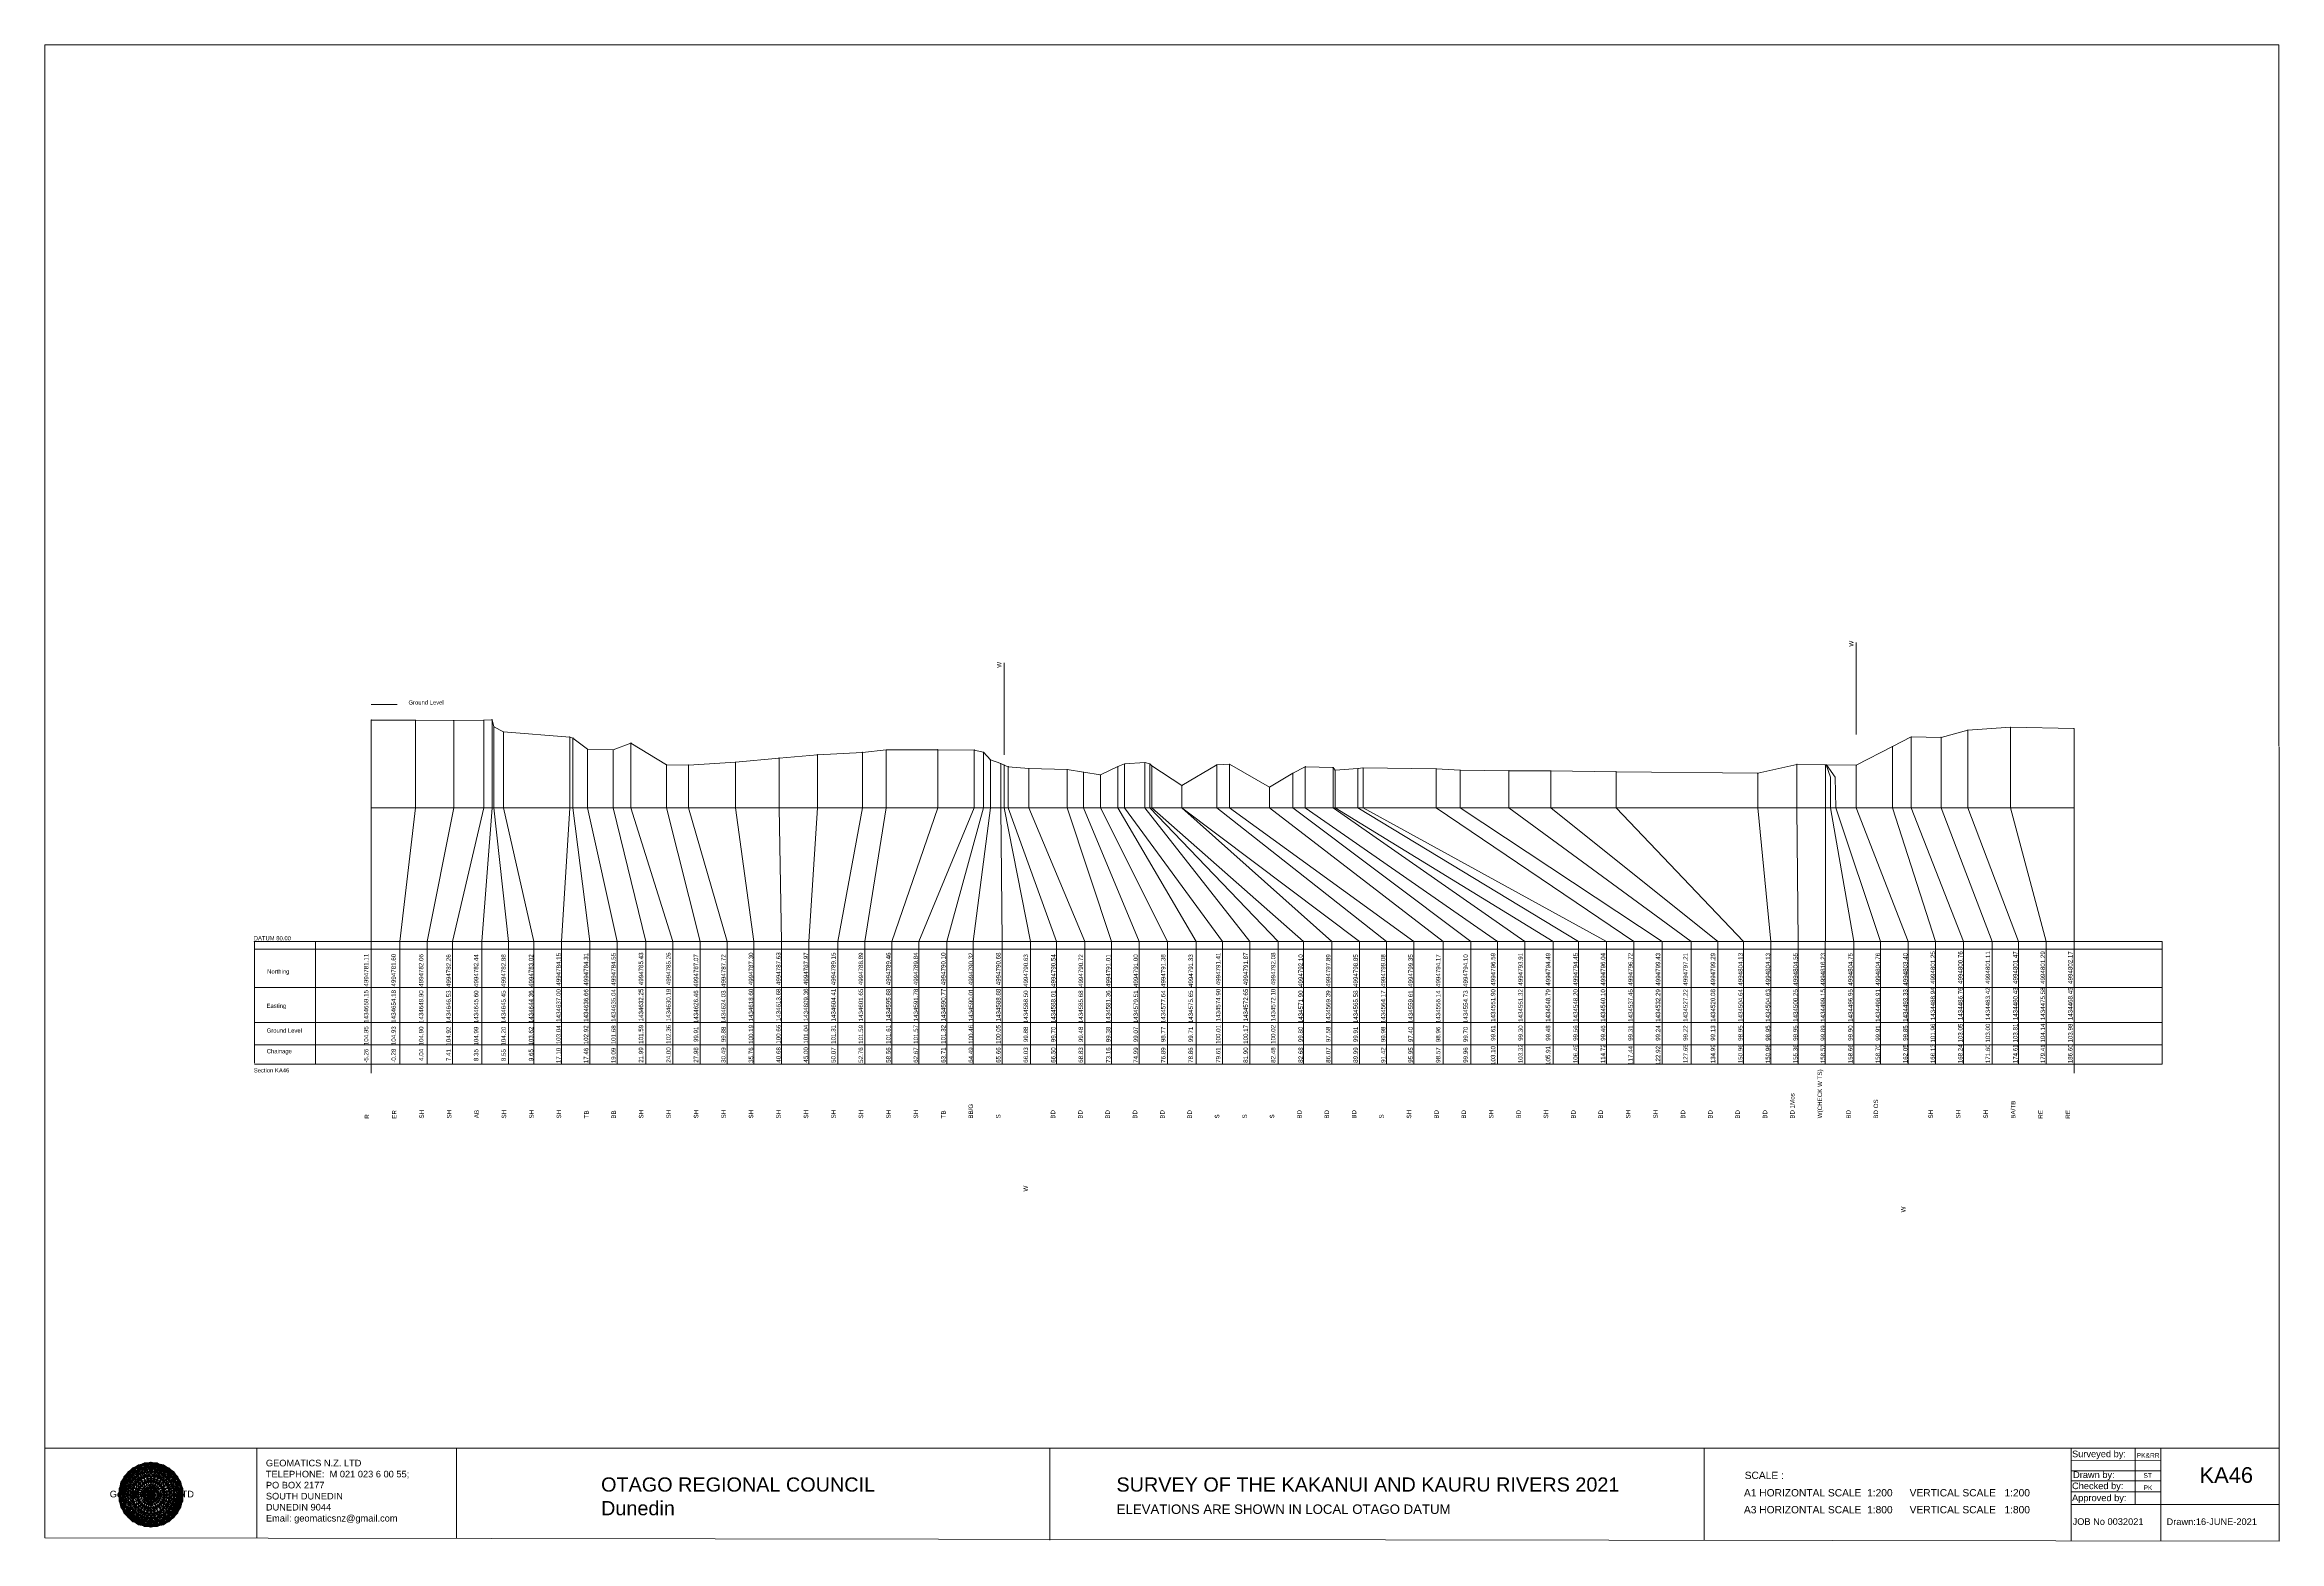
# Model space of a CAD drawing. Header units: millimetres. Extents: x -4102225 to 11595281, y -18031110 to 2258209.
# Drawn here: x 9457940 to 9709717, y 12448 to 181022 of the extents above; entities that cross this region are included whole.
import ezdxf

# ---------------------------------------------------------------- set-up
doc = ezdxf.new("R2010")
doc.units = ezdxf.units.MM
doc.header["$PDMODE"] = 35
doc.header["$PDSIZE"] = 20
doc.layers.get('0').update_dxf_attribs({"lineweight": 0})
doc.layers.add('geo', color=7, linetype='Continuous', lineweight=0)
doc.styles.get("Standard").update_dxf_attribs({"font": 'arial.ttf'})

# ---------------------------------------------------------------- blocks, each defined once
blk = doc.blocks.new('Geomatics_Circle_SPT')
at = {"layer": 'geo', "color": 2, "linetype": 'Continuous', "lineweight": 0}
for p, q in [((0, 25.2), (-25.2, 0)), ((-24.7, 4.9), (-4.9, 24.7)), ((-24.7, -4.9), (4.9, 24.7)), ((-9.7, 23.3), (-23.3, 9.6)), ((9.7, 23.3), (-23.3, -9.7)), ((-21, 14), (-14, 21)), ((-21, -14), (14, 21)), ((0, 0), (-17.8, 17.8)), ((-14, 21), (21, -14)), ((23.3, -9.7), (-9.7, 23.3)), ((-4.9, 24.7), (24.7, -4.9)), ((25.2, 0), (0, 25.2)), ((0, 0), (17.8, 17.8)), ((4.9, 24.7), (24.7, 4.9)), ((23.3, 9.7), (9.7, 23.3)), ((14, 21), (21, 14)), ((17.8, 18.1), (17.8, 18.1)), ((4.9, -24.7), (-24.7, 4.9)), ((-24.7, 0), (0, -24.7)), ((-23.3, 9.7), (9.7, -23.3)), ((14, -21), (-21, 14)), ((0, 0), (-17.8, -17.8)), ((21, 14), (-14, -21)), ((-9.7, -23.3), (23.3, 9.7)), ((24.7, 4.9), (-4.9, -24.7)), ((0, 0), (17.8, -17.8)), ((0, -24.8), (25.2, 0)), ((-4.9, -24.7), (-24.7, -4.9)), ((-23.3, -9.7), (-9.7, -23.3)), ((-14, -21), (-21, -14)), ((24.7, -4.9), (4.9, -24.7)), ((9.7, -23.3), (23.3, -9.7)), ((21, -14), (14, -21)), ((-17.8, -17.8), (-17.8, -17.8)), ((4.9, -24.7), (4.9, -24.7)), ((18.1, -17.8), (18.1, -17.8))]:
    blk.add_line(p, q, dxfattribs=at)
at = {"layer": 'geo', "color": 1, "linetype": 'Continuous', "lineweight": 0}
for p, q in [((-25.2, 0), (9.7, 23.3)), ((-25.2, 0), (-9.6, 23.3)), ((-4.9, 24.8), (-24.7, -4.9)), ((4.9, 24.7), (-24.7, 4.9)), ((14, 21), (-24.7, -4.9)), ((-14, 21), (-24.7, 4.9)), ((-23.3, 9.7), (0, 25.2)), ((-23.3, -9.6), (0, 25.2)), ((-23.3, -9.6), (17.8, 17.8)), ((-23.3, 9.7), (-17.8, 17.9)), ((-23.3, -9.6), (-17.8, 17.9)), ((-23.3, 9.7), (17.8, 17.8)), ((4.9, 24.8), (-21, -14)), ((-4.9, 24.7), (-21, 14)), ((14, 21), (-21, 14)), ((-14, 21), (-21, -14)), ((-17.9, 17.6), (-17.9, 17.6)), ((-17.8, 17.8), (9.7, 23.3)), ((-17.8, 17.8), (-9.6, 23.3)), ((-17.8, -17.8), (9.7, 23.3)), ((-17.8, -17.8), (-9.7, 23.3)), ((-9.7, -23.3), (-17.8, 17.8)), ((-17.8, 17.8), (9.7, -23.3)), ((-17.8, 17.8), (23.3, -9.6)), ((-17.8, 17.8), (23.3, 9.7)), ((4.9, 24.7), (-14, 21)), ((-4.9, 24.7), (-14, -20.9)), ((0, 0), (-14, 21)), ((-14, 21), (-4.9, -24.7)), ((-14, 21), (-14, 21)), ((24.7, -4.9), (-14, 21)), ((21, 14), (-14, 21)), ((-9.8, 23.1), (-9.8, 23.1)), ((-9.7, 23.3), (0, 25.2)), ((-9.7, 23.3), (0, -25.2)), ((-9.7, -23.3), (0, 25.2)), ((-9.6, 23.3), (17.8, -17.8)), ((-9.6, 23.3), (25.2, 0)), ((-9.6, 23.3), (17.8, 17.8)), ((-9.6, -23.3), (17.8, 17.9)), ((0, 0), (-4.9, 24.7)), ((-4.9, 24.7), (-4.9, 24.7)), ((21, -14), (-4.9, 24.7)), ((24.8, 4.9), (-4.9, 24.7)), ((14, 21), (-4.9, 24.7)), ((-0.2, 25.1), (-0.2, 25.1)), ((0, 25.2), (9.7, -23.3)), ((0, 25.2), (23.3, -9.7)), ((0, 25.2), (23.3, 9.7)), ((0, 25.2), (9.7, 23.3)), ((0, 0), (4.9, 24.7)), ((0, -25.2), (9.7, 23.3)), ((0, 0), (14, 21)), ((21, 14), (4.9, 24.8)), ((14, -21), (4.9, 24.7)), ((24.7, -4.9), (4.9, 24.7)), ((4.9, 24.7), (4.9, 24.7)), ((4.9, -24.7), (14, 21)), ((9.4, 23.3), (9.4, 23.3)), ((9.7, 23.3), (17.8, -17.8)), ((9.7, 23.3), (25.2, 0)), ((9.7, 23.3), (17.8, 17.9)), ((17.8, 17.8), (9.7, -23.3)), ((21, -14), (14, 21)), ((24.7, 4.9), (14, 21)), ((14, 21), (14, 21)), ((17.6, 17.9), (17.6, 17.9)), ((17.8, 17.8), (23.3, -9.7)), ((17.8, 17.8), (23.3, 9.7)), ((-25.2, 0), (23.3, 9.7)), ((-25.2, 0), (-23.3, 9.7)), ((-23.3, -9.7), (-25.2, 0)), ((-9.6, -23.3), (-25.2, 0)), ((9.7, -23.3), (-25.2, 0)), ((21, 14), (-24.7, 4.9)), ((-21, 14), (-24.7, -4.9)), ((0, 0), (-24.7, 4.9)), ((-24.7, 4.9), (-21, -14)), ((-24.7, 4.9), (-4.9, -24.7)), ((-24.7, 4.9), (14, -21)), ((-24.7, 4.9), (-24.7, 4.9)), ((0, 0), (-24.7, -4.9)), ((-17.8, -17.8), (-23.3, 9.7)), ((0, -25.2), (-23.3, 9.7)), ((-23.3, 9.7), (17.8, -17.8)), ((-23.3, 9.7), (25.2, 0)), ((-23.3, 9.4), (-23.3, 9.4)), ((-23.3, -9.7), (25.2, 0)), ((0, 0), (-21, 14)), ((-21, 14), (-14, -21)), ((-21, 14), (4.9, -24.7)), ((-21, 14), (-21, 14)), ((24.7, 4.9), (-21, 14)), ((0, 0), (-21, -14)), ((-17.8, -17.8), (23.3, 9.7)), ((-14, -21), (24.7, 4.9)), ((0, 0), (-14, -21)), ((25.2, 0), (-9.6, -23.3)), ((-4.9, -24.7), (21, 14)), ((0, 0), (-4.9, -24.7)), ((0, 0), (21, 14)), ((23.3, 9.7), (0, -25.2)), ((0, 0), (24.8, 4.9)), ((0, 0), (4.9, -24.7)), ((0, 0), (14, -21)), ((0, 0), (21, -14)), ((0, 0), (24.8, -4.9)), ((4.9, -24.7), (24.7, 4.9)), ((25.2, 0), (9.7, -23.3)), ((14, -21), (21, 14)), ((23.3, 9.7), (17.8, -17.8)), ((24.7, -4.9), (21, 14)), ((21, 14), (21, 14)), ((21, -14), (24.7, 4.9)), ((23.1, 9.8), (23.1, 9.8)), ((23.3, 9.7), (25.2, 0)), ((25.2, 0), (23.3, -9.6)), ((24.7, 4.9), (24.7, 4.9)), ((25.1, 0.2), (25.1, 0.2)), ((-25.2, 0), (23.3, -9.7)), ((-25.1, -0.2), (-25.1, -0.2)), ((-24.7, -4.9), (-24.7, -4.9)), ((-24.7, -4.9), (-14, -21)), ((-24.7, -4.9), (4.9, -24.7)), ((-24.7, -4.9), (21, -14)), ((-17.8, -17.8), (-23.3, -9.7)), ((0, -25.2), (-23.3, -9.6)), ((17.8, -17.8), (-23.3, -9.6)), ((-23.1, -9.8), (-23.1, -9.8)), ((-21, -14), (24.7, -4.9)), ((-21, -14), (-21, -14)), ((-21, -14), (-4.9, -24.7)), ((-21, -14), (14, -21)), ((23.3, -9.7), (-17.8, -17.8)), ((-14, -21), (21, -14)), ((-4.9, -24.7), (24.7, -4.9)), ((23.3, -9.6), (0, -25.2)), ((4.9, -24.7), (21, -14)), ((14, -21), (24.7, -4.9)), ((23.3, -9.6), (17.8, -17.8)), ((21, -14), (21, -14)), ((23.3, -9.4), (23.3, -9.4)), ((24.7, -4.9), (24.7, -4.9)), ((-9.6, -23.3), (-17.8, -17.8)), ((9.7, -23.3), (-17.8, -17.8)), ((-17.6, -17.9), (-17.6, -17.9)), ((-14, -21), (-14, -21)), ((-14, -21), (4.9, -24.7)), ((17.8, -17.8), (-9.7, -23.3)), ((0, -25.2), (-9.7, -23.3)), ((-9.4, -23.3), (-9.4, -23.3)), ((-4.9, -24.7), (14, -21)), ((-4.9, -24.7), (-4.9, -24.7)), ((9.7, -23.3), (0, -25.2)), ((0.2, -25.1), (0.2, -25.1)), ((4.9, -24.7), (4.9, -24.7)), ((17.8, -17.8), (9.7, -23.3)), ((9.8, -23.1), (9.8, -23.1)), ((14, -21), (14, -21)), ((17.9, -17.6), (17.9, -17.6))]:
    blk.add_line(p, q, dxfattribs=at)
at = {"layer": 'geo', "color": 114, "linetype": 'Continuous', "lineweight": 0}
for p, q in [((17.9, 17.8), (-25.2, 0)), ((-24.7, 4.9), (14, 21)), ((9.7, 23.3), (-23.3, 9.7)), ((-20.9, 14), (4.9, 24.7)), ((0, 25.2), (-17.8, 17.8)), ((-17.8, 17.8), (0, -25.2)), ((-14, 21), (-4.9, 24.7)), ((4.9, -24.7), (-14, 21)), ((0, 0), (-9.7, 23.3)), ((-4.9, 24.7), (14, -21)), ((17.8, -17.8), (0, 25.2)), ((0, 0), (9.7, 23.3)), ((4.9, 24.7), (21, -14)), ((23.3, -9.7), (9.7, 23.3)), ((14, 21), (24.7, -4.9)), ((25.2, 0), (17.8, 17.8)), ((-24.7, -4.9), (21, 14)), ((-14, -21), (-24.7, 4.9)), ((0, 0), (-23.3, 9.7)), ((-23.3, 9.7), (-9.7, -23.3)), ((0, 0), (-23.3, -9.7)), ((-4.9, -24.7), (-21, 14)), ((24.8, 4.9), (-20.9, -14)), ((0, 0), (-9.7, -23.3)), ((0, 0), (23.3, 9.7)), ((0, 0), (9.7, -23.3)), ((0, 0), (23.3, -9.7)), ((21, 14), (24.7, 4.9)), ((-25.2, 0), (-17.8, -17.8)), ((-21, -14), (-24.7, -4.9)), ((-17.8, -17.8), (25.2, 0)), ((24.8, -4.9), (-14, -21)), ((-9.6, -23.3), (23.3, -9.7)), ((21, -14), (-4.9, -24.8)), ((0, -25.2), (17.9, -17.8)), ((14, -21), (4.9, -24.8))]:
    blk.add_line(p, q, dxfattribs=at)
at = {"layer": 'geo', "color": 250, "linetype": 'Continuous', "lineweight": 0}
for p, q in [((-17.8, 17.8), (17.8, 17.8)), ((-17.8, -17.8), (-17.8, 17.8)), ((-14, 21), (-14, 21)), ((14, 21), (-14, 21)), ((-14, 20.9), (-14, -21)), ((-9.7, 23.3), (9.7, 23.3)), ((-9.7, -23.3), (-9.7, 23.3)), ((-4.9, 24.7), (4.9, 24.7)), ((-4.9, 24.7), (-4.9, -24.7)), ((0, 0), (0, 25.2)), ((4.9, 24.7), (4.9, -24.7)), ((9.7, -23.3), (9.7, 23.3)), ((14, 21), (14, -21)), ((17.8, -17.8), (17.8, 17.8)), ((0, 0), (-25.2, 0)), ((24.7, 4.9), (-24.7, 4.9)), ((-24.7, 4.9), (-24.7, -4.9)), ((-23.3, 9.7), (23.3, 9.7)), ((-23.3, 9.7), (-23.3, 9.7)), ((-23.3, -9.7), (-23.3, 9.7)), ((21, 14), (-21, 14)), ((-21, 14), (-21, -14)), ((0, 0), (0, -25.2)), ((0, 0), (25.2, 0)), ((21, 14), (21, 14)), ((21, -14), (21, 14)), ((23.3, 9.7), (23.3, -9.7)), ((24.7, 4.9), (24.7, 4.9)), ((24.7, -4.9), (24.7, 4.9)), ((-24.7, -4.9), (24.7, -4.9)), ((23.3, -9.7), (-23.3, -9.7)), ((-21, -14), (21, -14)), ((17.8, -17.8), (-17.8, -17.8)), ((-14, -21), (14, -21)), ((9.7, -23.3), (-9.7, -23.3)), ((-4.9, -24.7), (4.9, -24.7))]:
    blk.add_line(p, q, dxfattribs=at)
blk = doc.blocks.new('GeomaticsNZ TITLE BLOCK')
at = {"color": 7, "linetype": 'Continuous', "lineweight": 0}
for p, q in [((0, 94.9), (0, 1579.2)), ((0, 1579.2), (2363.4, 1579.2)), ((2363.4, 1579.2), (2364, 94.9)), ((2364, 94.9), (0, 94.9)), ((0, 94.9), (0, 0)), ((15.9, 94.9), (2364, 94.9)), ((224.3, 95.2), (224.3, -0.3)), ((2364, 94.9), (382.6, 94.9)), ((435.8, 95.2), (435.8, -0.7)), ((1063.4, 94.9), (1063.4, -2.4)), ((1755.4, 94.9), (1755.4, -2.6)), ((2143.9, 94.9), (2143.7, -3)), ((2211.5, 94.9), (2211.5, 36.1)), ((2238.6, 94.8), (2238.6, -3.2)), ((2364, -3.5), (2364, 94.9)), ((2143.9, 81.9), (2238.6, 81.7)), ((2143.9, 71), (2238.6, 71)), ((2143.6, 60.4), (2238.6, 60.4)), ((2143.8, 48.6), (2238.6, 48.6)), ((2143.8, 35.4), (2364, 35.3)), ((0, 0), (2364, -3.5))]:
    blk.add_line(p, q, dxfattribs=at)
at = {"color": 7, "linetype": 'Continuous', "lineweight": 0, "xscale": 1.36, "yscale": 1.36, "zscale": 1.36}
blk.add_blockref('Geomatics_Circle_SPT', (112.4, 45.7), dxfattribs=at)
at = {"color": 7, "linetype": 'Continuous', "lineweight": 0}
for s, p in [('PK&RR', (2213.2, 84.8)), ('ST', (2220.3, 63.6)), ('PK', (2220.4, 50.6))]:
    blk.add_text(s, height=5, dxfattribs=at).set_placement(p)
at = {"color": 7, "linetype": 'Continuous', "lineweight": 0, "attachment_point": 1}
for s, width, heights, insert, char_height in [('{\\C256;GEOMATICS N.Z. LTD                   \\PTELEPHONE:  M 021 023 6 00 55;\\PPO BOX 2177\\PSOUTH DUNEDIN\\PDUNEDIN 9044\\PEmail: geomaticsnz@gmail.com}', 3535.727, [94.7], (234, 82.7), 7), ('{\\C256;Surveyed by:}', 3535.727, [0], (2144.7, 92.4), 7), ('{\\C256;Geomatics N.Z. LTD                   }', 125.079, [15.8], (68.8, 49.9), 7), ('{\\C256;OTAGO REGIONAL COUNCIL\\PDunedin}', 3535.727, [0], (588.6, 64), 15), ('{\\C256;SURVEY OF THE KAKANUI AND KAURU RIVERS 2021}', 3535.727, [0], (1133.8, 64), 15), ('{\\C256;Checked by:}', 3535.727, [0], (2144.7, 58.6), 7), ('{\\C256;Drawn by:}', 3535.727, [0], (2145.8, 70.4), 7), ('{\\C256;ELEVATIONS ARE SHOWN IN LOCAL OTAGO DATUM}', 3535.727, [0], (1134.1, 35.4), 10), ('{\\C256;Approved by:}', 3535.727, [0], (2144.7, 45.9), 7), ('{\\C256;JOB No 0032021}', 3535.727, [0], (2145.3, 20.8), 7), ('{\\C256;Drawn:16-JUNE-2021}', 3535.727, [0], (2244.7, 20.7), 7)]:
    blk.add_mtext_dynamic_manual_height_columns(s, width=width, gutter_width=159, heights=heights, dxfattribs=dict(at, insert=insert, char_height=char_height))

msp = doc.modelspace()

# ---------------------------------------------------------------- linework, layer by layer
at = {"lineweight": 0}
for p, q in [((9662029, 103326), (9662029, 113685)), ((9566027, 101028), (9566027, 111387)), ((9481565, 80000), (9481565, 66303)), ((9488467, 80000), (9488467, 66176)), ((9481565, 68372), (9696513, 68372)), ((9481565, 66176), (9696513, 66176))]:
    msp.add_line(p, q, dxfattribs=at)
at = {"color": 1, "lineweight": 0}
msp.add_line((9494737, 106695), (9497644, 106695), dxfattribs=at)
at = {"color": 7, "lineweight": 0}
for p, q in [((9494737, 104952), (9494737, 65185)), ((9686597, 103982), (9686597, 65185)), ((9499725, 95060), (9497936, 80000)), ((9504036, 95060), (9501036, 80000)), ((9507411, 95060), (9503877, 80000)), ((9508353, 95060), (9507178, 80000)), ((9508553, 95060), (9510192, 80000)), ((9509651, 95060), (9513062, 80000)), ((9517097, 95060), (9516162, 80000)), ((9517457, 95060), (9519376, 80000)), ((9519095, 95060), (9522447, 80000)), ((9521990, 95060), (9525662, 80000)), ((9523996, 95060), (9528704, 80000)), ((9527982, 95060), (9531775, 80000)), ((9530492, 95060), (9534846, 80000)), ((9535762, 95060), (9537846, 80000)), ((9540676, 95060), (9540975, 80000)), ((9545000, 95060), (9544037, 80000)), ((9550068, 95060), (9547293, 80000)), ((9552763, 95060), (9550345, 80000)), ((9558557, 95060), (9553389, 80000)), ((9562672, 95060), (9556423, 80000)), ((9563709, 95060), (9559582, 80000)), ((9564489, 95060), (9562544, 80000)), ((9565658, 95060), (9565811, 80000)), ((9566027, 95060), (9569022, 80000)), ((9566501, 95060), (9571935, 80000)), ((9568834, 95060), (9575116, 80000)), ((9573155, 95060), (9578148, 80000)), ((9574990, 95060), (9581270, 80000)), ((9576892, 95060), (9584451, 80000)), ((9578861, 95060), (9587664, 80000)), ((9579615, 95060), (9590649, 80000)), ((9581904, 95060), (9593712, 80000)), ((9582476, 95060), (9596929, 80000)), ((9582677, 95060), (9599759, 80000)), ((9586068, 95060), (9602981, 80000)), ((9586068, 95060), (9606095, 80000)), ((9589991, 95060), (9609131, 80000)), ((9591419, 95060), (9612206, 80000)), ((9595949, 95060), (9615491, 80000)), ((9598573, 95060), (9618618, 80000)), ((9599963, 95060), (9621628, 80000)), ((9603102, 95060), (9624707, 80000)), ((9603325, 95060), (9627915, 80000)), ((9605906, 95060), (9630768, 80000)), ((9606487, 95060), (9633913, 80000)), ((9614720, 95060), (9636987, 80000)), ((9617435, 95060), (9640169, 80000)), ((9622916, 95060), (9643446, 80000)), ((9627646, 95060), (9646460, 80000)), ((9634992, 95060), (9649332, 80000)), ((9650960, 95060), (9652441, 80000)), ((9655356, 95060), (9655517, 80000)), ((9658575, 95060), (9658575, 80000)), ((9659137, 95060), (9661772, 80000)), ((9662050, 95060), (9667886, 80000)), ((9666135, 95060), (9670990, 80000)), ((9668244, 95060), (9674150, 80000)), ((9671602, 95060), (9677360, 80000)), ((9674613, 95060), (9680330, 80000)), ((9679413, 95060), (9683445, 80000)), ((9481565, 80000), (9696513, 80000)), ((9481565, 79154), (9696513, 79154)), ((9497936, 66176), (9497936, 80000)), ((9497936, 80000), (9497936, 66176)), ((9501036, 80000), (9501036, 66176)), ((9503877, 80000), (9503877, 66176)), ((9507178, 80000), (9507178, 66176)), ((9510192, 80000), (9510192, 66176)), ((9513062, 80000), (9513062, 66176)), ((9516162, 80000), (9516162, 66176)), ((9519376, 80000), (9519376, 66176)), ((9522447, 80000), (9522447, 66176)), ((9525662, 80000), (9525662, 66176)), ((9528704, 80000), (9528704, 66176)), ((9531775, 80000), (9531775, 66176)), ((9534846, 80000), (9534846, 66176)), ((9537846, 80000), (9537846, 66176)), ((9540975, 80000), (9540975, 66176)), ((9544037, 80000), (9544037, 66176)), ((9547293, 80000), (9547293, 66176)), ((9550345, 80000), (9550345, 66176)), ((9553389, 80000), (9553389, 66176)), ((9556423, 80000), (9556423, 66176)), ((9559582, 80000), (9559582, 66176)), ((9562544, 80000), (9562544, 66176)), ((9565811, 80000), (9565811, 66176)), ((9569022, 80000), (9569022, 66176)), ((9571935, 80000), (9571935, 66176)), ((9575116, 80000), (9575116, 66176)), ((9578148, 80000), (9578148, 66176)), ((9581270, 80000), (9581270, 66176)), ((9584451, 80000), (9584451, 66176)), ((9587664, 80000), (9587664, 66176)), ((9590649, 80000), (9590649, 66176)), ((9593712, 80000), (9593712, 66176)), ((9596929, 80000), (9596929, 66176)), ((9599759, 80000), (9599759, 66176)), ((9602981, 80000), (9602981, 66176)), ((9606095, 80000), (9606095, 66176)), ((9609131, 80000), (9609131, 66176)), ((9612206, 80000), (9612206, 66176)), ((9615491, 80000), (9615491, 66176)), ((9618618, 80000), (9618618, 66176)), ((9621628, 80000), (9621628, 66176)), ((9624707, 80000), (9624707, 66176)), ((9627915, 80000), (9627915, 66176)), ((9630768, 80000), (9630768, 66176)), ((9633913, 80000), (9633913, 66176)), ((9636987, 80000), (9636987, 66176)), ((9640169, 80000), (9640169, 66176)), ((9643446, 80000), (9643446, 66176)), ((9646460, 80000), (9646460, 66176)), ((9649332, 80000), (9649332, 66176)), ((9652441, 80000), (9652441, 66176)), ((9655517, 80000), (9655517, 66176)), ((9658557, 80000), (9658557, 66176)), ((9661772, 80000), (9661772, 66176)), ((9664798, 80000), (9664798, 66176)), ((9667886, 80000), (9667886, 66176)), ((9670990, 80000), (9670990, 66176)), ((9674150, 80000), (9674150, 66176)), ((9677360, 80000), (9677360, 66176)), ((9680330, 80000), (9680330, 66176)), ((9683445, 80000), (9683445, 66176)), ((9696513, 80000), (9696513, 66176)), ((9481565, 74831), (9696513, 74831)), ((9481565, 70886), (9696513, 70886))]:
    msp.add_line(p, q, dxfattribs=at)
at = {"linetype": 'Continuous', "lineweight": 0}
for p, q in [((9499725, 104932), (9499725, 95060)), ((9504036, 104902), (9504036, 95060)), ((9674613, 103812), (9674613, 95060)), ((9679413, 104142), (9679413, 95060)), ((9545000, 101039), (9545000, 95060)), ((9550068, 101309), (9550068, 95060)), ((9552763, 101589), (9552763, 95060)), ((9666135, 101963), (9666135, 95060)), ((9668244, 103053), (9668244, 95060)), ((9671602, 103003), (9671602, 95060)), ((9535762, 100190), (9535762, 95060)), ((9540676, 100660), (9540676, 95060)), ((9573155, 99378), (9573155, 95060)), ((9574990, 99068), (9574990, 95060)), ((9576892, 98768), (9576892, 95060)), ((9578861, 99708), (9578861, 95060)), ((9579615, 100007), (9579615, 95060)), ((9581904, 100167), (9581904, 95060)), ((9582476, 100017), (9582476, 95060)), ((9582677, 99797), (9582677, 95060)), ((9589991, 99907), (9589991, 95060)), ((9591419, 99977), (9591419, 95060)), ((9598573, 98956), (9598573, 95060)), ((9599963, 99696), (9599963, 95060)), ((9603102, 99606), (9603102, 95060)), ((9603325, 99296), (9603325, 95060)), ((9605906, 99476), (9605906, 95060)), ((9606487, 99556), (9606487, 95060)), ((9614720, 99456), (9614720, 95060)), ((9617435, 99305), (9617435, 95060)), ((9622916, 99235), (9622916, 95060)), ((9627646, 99215), (9627646, 95060)), ((9634992, 99134), (9634992, 95060)), ((9650960, 98952), (9650960, 95060)), ((9655356, 99947), (9655356, 95060)), ((9658575, 99892), (9658575, 95060)), ((9662050, 99853), (9662050, 95060)), ((9586068, 97577), (9586068, 95060)), ((9595949, 97400), (9595949, 95060)), ((9494737, 95060), (9686597, 95060)), ((9659742, 95060), (9664798, 80000)), ((9660162, 95060), (9660162, 95060))]:
    msp.add_line(p, q, dxfattribs=at)
at = {"color": 7, "linetype": 'Continuous', "lineweight": 0}
for p, q in [((9507411, 104921), (9507411, 95060)), ((9508353, 104991), (9508353, 95060)), ((9508553, 104201), (9508553, 95060)), ((9509651, 103621), (9509651, 95060)), ((9517097, 103041), (9517097, 95060)), ((9517457, 102921), (9517457, 95060)), ((9519095, 101681), (9519095, 95060)), ((9521990, 101591), (9521990, 95060)), ((9523996, 102360), (9523996, 95060)), ((9558557, 101589), (9558557, 95060)), ((9562672, 101568), (9562672, 95060)), ((9563709, 101316), (9563709, 95060)), ((9527982, 99910), (9527982, 95060)), ((9530492, 99880), (9530492, 95060)), ((9564489, 100458), (9564489, 95060)), ((9565658, 100048), (9565658, 95060)), ((9566027, 99878), (9566027, 95060)), ((9566501, 99698), (9566501, 95060)), ((9568834, 99478), (9568834, 95060))]:
    msp.add_line(p, q, dxfattribs=at)
at = {"color": 1, "linetype": 'Continuous', "lineweight": 0}
msp.add_lwpolyline([(9494737, 104952), (9499725, 104932), (9504036, 104902), (9507411, 104921), (9508353, 104991), (9508553, 104201), (9509651, 103621), (9517097, 103041), (9517457, 102921), (9519095, 101681), (9521990, 101591), (9523996, 102360), (9527982, 99910), (9530492, 99880), (9535762, 100190), (9540676, 100660), (9545000, 101039), (9550068, 101309), (9552763, 101589), (9558557, 101589), (9562672, 101568), (9563707, 101318), (9564489, 100458), (9565658, 100048), (9566027, 99878), (9566501, 99698), (9568834, 99478), (9573155, 99378), (9574990, 99068), (9576892, 98768), (9578861, 99708), (9579615, 100007), (9581904, 100167), (9582476, 100017), (9582677, 99797), (9586068, 97577), (9589991, 99907), (9591419, 99977), (9595949, 97400), (9598573, 98956), (9599963, 99696), (9603102, 99606), (9603325, 99296), (9605906, 99476), (9606487, 99556), (9614720, 99456), (9617435, 99305), (9622916, 99235), (9627646, 99235), (9634992, 99134), (9650960, 98952), (9655356, 99947), (9658575, 99892), (9658698, 99905), (9662050, 99853), (9666135, 101963), (9668244, 103053), (9671602, 103003), (9674613, 103812), (9679413, 104142), (9686597, 103982)], dxfattribs=at)
at = {"linetype": 'Continuous', "lineweight": 0}
for points in [[(9658656, 99892), (9659137, 98527), (9659137, 95060)], [(9658698, 99905), (9659677, 98527), (9659742, 95060)]]:
    msp.add_lwpolyline(points, dxfattribs=at)
at = {"color": 7}
for p in [(9494737, 104952), (9499725, 104932), (9504036, 104902), (9507411, 104921), (9508353, 104991), (9508553, 104201), (9509651, 103621), (9674613, 103812), (9679413, 104142), (9686597, 103982), (9517457, 102921), (9519095, 101681), (9521990, 101591), (9523996, 102360), (9545000, 101039), (9550068, 101309), (9552763, 101589), (9558557, 101609), (9562672, 101568), (9563707, 101318), (9666135, 101963), (9668244, 103053), (9671602, 103003), (9527982, 99910), (9530492, 99880), (9535762, 100190), (9540676, 100660), (9564489, 100458), (9565658, 100048), (9566501, 99698), (9568834, 99478), (9573155, 99378), (9574990, 99068), (9576892, 98768), (9578861, 99708), (9579615, 100007), (9581904, 100167), (9582476, 100017), (9582677, 99797), (9589991, 99907), (9591419, 99977), (9598573, 98956), (9599963, 99696), (9603102, 99606), (9603325, 99296), (9605906, 99476), (9606487, 99556), (9614720, 99456), (9617435, 99305), (9622916, 99235), (9627646, 99215), (9634992, 99134), (9650960, 98952), (9650963, 98952), (9655356, 99947), (9658575, 99892), (9658656, 99899), (9658698, 99905), (9662050, 99853), (9586068, 97577), (9595949, 97400)]:
    msp.add_point(p, dxfattribs=at)
at = {"linetype": 'Continuous', "lineweight": 0}
msp.add_point((9517097, 103041), dxfattribs=at)
at = {"color": 2}
msp.add_point((9566027, 99878), dxfattribs=at)
at = {"lineweight": 0}
msp.add_point((9481565, 80000), dxfattribs=at)
msp.add_point((9481565, 80000), dxfattribs=at)

# ---------------------------------------------------------------- block references
at = {"color": 7, "lineweight": 0, "xscale": 106.5053773992074, "yscale": 106.5053773992074, "zscale": 106.5053773992074}
msp.add_blockref('GeomaticsNZ TITLE BLOCK', (9457940, 12825), dxfattribs=at)

# ---------------------------------------------------------------- texts
at = {"lineweight": 0}
for s, height, p in [('Ground Level', 473.07, (9498930, 106695)), ('DATUM 80.00', 473.07, (9481498, 80136)), ('Northing', 473.1, (9483009, 76387)), ('Easting', 473.1, (9482940, 72528)), ('Ground Level', 473.07, (9482957, 69739)), ('Section KA46', 473.07, (9481498, 65258)), ('Chainage', 473.1, (9482960, 67414))]:
    msp.add_text(s, height=height, dxfattribs=at).set_placement(p)
at = {"color": 7, "lineweight": 0}
for s, p in [(' -5.26  104.95  1434659.15  4994781.11', (9494406, 66154)), (' -0.28  104.93  1434654.18  4994781.60', (9497503, 66154)), ('  4.04  104.90  1434649.90  4994782.06', (9500600, 66167)), ('  7.41  104.92  1434646.53  4994782.26', (9503697, 66143)), ('  8.35  104.99  1434645.60  4994782.44', (9506794, 66147)), ('  8.55  104.20  1434645.45  4994782.88', (9509891, 66147)), ('  9.65  103.62  1434644.36  4994783.02', (9512988, 66147)), (' 17.10  103.04  1434637.00  4994784.15', (9516085, 66100)), (' 17.46  102.92  1434636.66  4994784.31', (9519182, 66100)), (' 19.09  101.68  1434635.04  4994784.55', (9522279, 66100)), (' 21.99  101.59  1434632.25  4994785.43', (9525375, 66155)), (' 24.00  102.36  1434630.19  4994785.26', (9528472, 66155)), (' 27.98   99.91  1434626.46  4994787.07', (9531569, 66155)), (' 30.49   99.88  1434624.03  4994787.72', (9534666, 66146)), (' 35.76  100.19  1434618.60  4994787.30', (9537763, 66146)), (' 40.68  100.66  1434613.68  4994787.63', (9540860, 66167)), (' 45.00  101.04  1434609.36  4994787.97', (9543957, 66167)), (' 50.07  101.31  1434604.41  4994789.15', (9547054, 66147)), (' 52.76  101.59  1434601.65  4994788.89', (9550151, 66147)), (' 58.56  101.61  1434595.88  4994789.46', (9553248, 66147)), (' 62.67  101.57  1434591.78  4994789.84', (9556345, 66149)), (' 63.71  101.32  1434590.77  4994790.10', (9559442, 66149)), (' 64.49  100.46  1434590.01  4994790.32', (9562539, 66149)), (' 65.66  100.05  1434588.88  4994790.68', (9565636, 66149)), (' 66.03   99.88  1434588.50  4994790.63', (9568733, 66149)), (' 66.50   99.70  1434588.01  4994790.54', (9571830, 66149)), (' 68.83   99.48  1434585.68  4994790.72', (9574927, 66149)), (' 73.16   99.38  1434581.36  4994791.01', (9578024, 66143)), (' 74.99   99.07  1434579.51  4994791.00', (9581121, 66143)), (' 76.89   98.77  1434577.64  4994791.38', (9584218, 66143)), (' 78.86   99.71  1434575.65  4994791.33', (9587315, 66143)), (' 79.61  100.01  1434574.90  4994791.41', (9590411, 66143)), (' 81.90  100.17  1434572.65  4994791.87', (9593508, 66147)), (' 82.48  100.02  1434572.10  4994792.08', (9596605, 66147)), (' 82.68   99.80  1434571.90  4994792.10', (9599702, 66147)), (' 86.07   97.58  1434569.39  4994797.89', (9602799, 66147)), (' 89.99   99.91  1434565.58  4994798.85', (9605896, 66147)), (' 91.42   99.98  1434564.17  4994799.08', (9608993, 66147)), (' 95.95   97.40  1434559.61  4994799.35', (9612090, 66147)), (' 98.57   98.96  1434556.14  4994794.17', (9615187, 66147)), (' 99.96   99.70  1434554.73  4994794.10', (9618284, 66147)), ('103.10   99.61  1434551.90  4994796.59', (9621381, 66100)), (' 103.32  99.30  1434551.32  4994793.91', (9624478, 66100)), ('105.91   99.48  1434548.79  4994794.49', (9627575, 66100)), (' 106.49  99.56  1434548.20  4994794.45', (9630672, 66100)), (' 114.72  99.46  1434540.10  4994796.04', (9633769, 66100)), ('117.44   99.31  1434537.45  4994796.72', (9636866, 66100)), ('122.92   99.24  1434532.29  4994799.43', (9639963, 66100)), (' 127.65  99.22  1434527.22  4994797.21', (9643060, 66100)), (' 134.99  99.13  1434520.08  4994799.29', (9646157, 66100)), (' 150.96  98.95  1434504.64  4994804.13', (9649254, 66100)), (' 150.96  98.95  1434504.63  4994804.13', (9652351, 66100)), (' 155.36  99.95  1434500.25  4994804.55', (9655448, 66100)), (' 158.57  99.89  1434499.15  4994816.23', (9658544, 66100)), (' 158.66  99.90  1434496.95  4994804.75', (9661641, 66100)), (' 158.70  99.91  1434496.91  4994804.76', (9664738, 66100)), (' 162.05  99.85  1434493.33  4994803.40', (9667835, 66100)), (' 166.13 101.96  1434488.94  4994801.25', (9670932, 66100)), (' 168.24 103.05  1434486.76  4994800.76', (9674029, 66100)), (' 171.60 103.00  1434483.42  4994801.11', (9677126, 66100)), (' 174.61 103.81  1434480.43  4994801.47', (9680223, 66100)), (' 179.41 104.14  1434475.58  4994801.29', (9683320, 66100)), (' 186.60 103.98  1434468.45  4994802.17', (9686417, 66100))]:
    msp.add_text(s, height=500, rotation=90, dxfattribs=at).set_placement(p)
at = {"color": 4}
for s, p in [('  W(CHECK W TS)', (9658198, 59706)), ('  R', (9494496, 59660)), ('  ER', (9497576, 59660)), ('  SH', (9500664, 59684)), ('  SH', (9503761, 59684)), ('  AB', (9506849, 59716)), ('  SH', (9509937, 59684)), ('  SH', (9513034, 59684)), ('  SH', (9516130, 59684)), ('  TB', (9519219, 59699)), ('  BB', (9522298, 59664)), ('  SH', (9525386, 59684)), ('  SH', (9528483, 59684)), ('  SH', (9531580, 59684)), ('  SH', (9534677, 59684)), ('  SH', (9537773, 59684)), ('  SH', (9540870, 59684)), ('  SH', (9543967, 59684)), ('  SH', (9547063, 59684)), ('  SH', (9550160, 59684)), ('  SH', (9553257, 59684)), ('  SH', (9556354, 59684)), ('  TB', (9559442, 59699)), ('  BB/G', (9562530, 59664)), ('  S', (9565627, 59684)), ('  BD', (9571795, 59664)), ('  BD', (9574874, 59664)), ('  BD', (9577954, 59664)), ('  BD', (9581034, 59664)), ('  BD', (9584113, 59664)), ('  BD', (9587193, 59664)), ('  S', (9590281, 59684)), ('  S', (9593378, 59684)), ('  S', (9596475, 59684)), ('  BD', (9599563, 59664)), ('  BD', (9602643, 59664)), ('  BD', (9605722, 59664)), ('  S', (9608810, 59684)), ('  SH', (9611907, 59684)), ('  BD', (9614995, 59664)), ('  BD', (9618075, 59664)), ('  SH', (9621163, 59684)), ('  BD', (9624251, 59664)), ('  SH', (9627340, 59684)), ('  BD', (9630428, 59664)), ('  BD', (9633507, 59664)), ('  SH', (9636596, 59684)), ('  SH', (9639692, 59684)), ('  BD', (9642781, 59664)), ('  BD', (9645860, 59664)), ('  BD', (9648940, 59664)), ('  BD', (9652020, 59664)), ('  BD 1Mos', (9655101, 59664)), ('  BD', (9661424, 59664)), ('  BD OS', (9664513, 59664)), ('  SH', (9670689, 59684)), ('  SH', (9673786, 59684)), ('  SH', (9676883, 59684)), ('  BA/TB', (9679979, 59664)), ('  RE', (9683068, 59660)), ('  RE', (9686147, 59660)), ('  W', (9568715, 51457)), ('  W', (9667601, 49111))]:
    msp.add_text(s, height=500, rotation=90, dxfattribs=at).set_placement(p)
at = {"color": 7, "lineweight": 0}
for s, height, p in [('SCALE :  ', 823.6, (9649481, 19463)), ('KA46', 1764.8, (9700727, 19032)), ('A1 HORIZONTAL SCALE  1:200      VERTICAL SCALE   1:200 ', 823.57, (9649399, 17502)), ('A3 HORIZONTAL SCALE  1:800      VERTICAL SCALE   1:800', 823.57, (9649399, 15599))]:
    msp.add_text(s, height=height, dxfattribs=at).set_placement(p)
at = {"lineweight": 0, "char_height": 500, "attachment_point": 1, "rotation": 90}
for insert in [(9661241, 113225), (9565240, 110845)]:
    msp.add_mtext_dynamic_manual_height_columns('W', width=4277.93, gutter_width=12.5, heights=[0], dxfattribs=dict(at, insert=insert))

doc.saveas('drawing.dxf')
